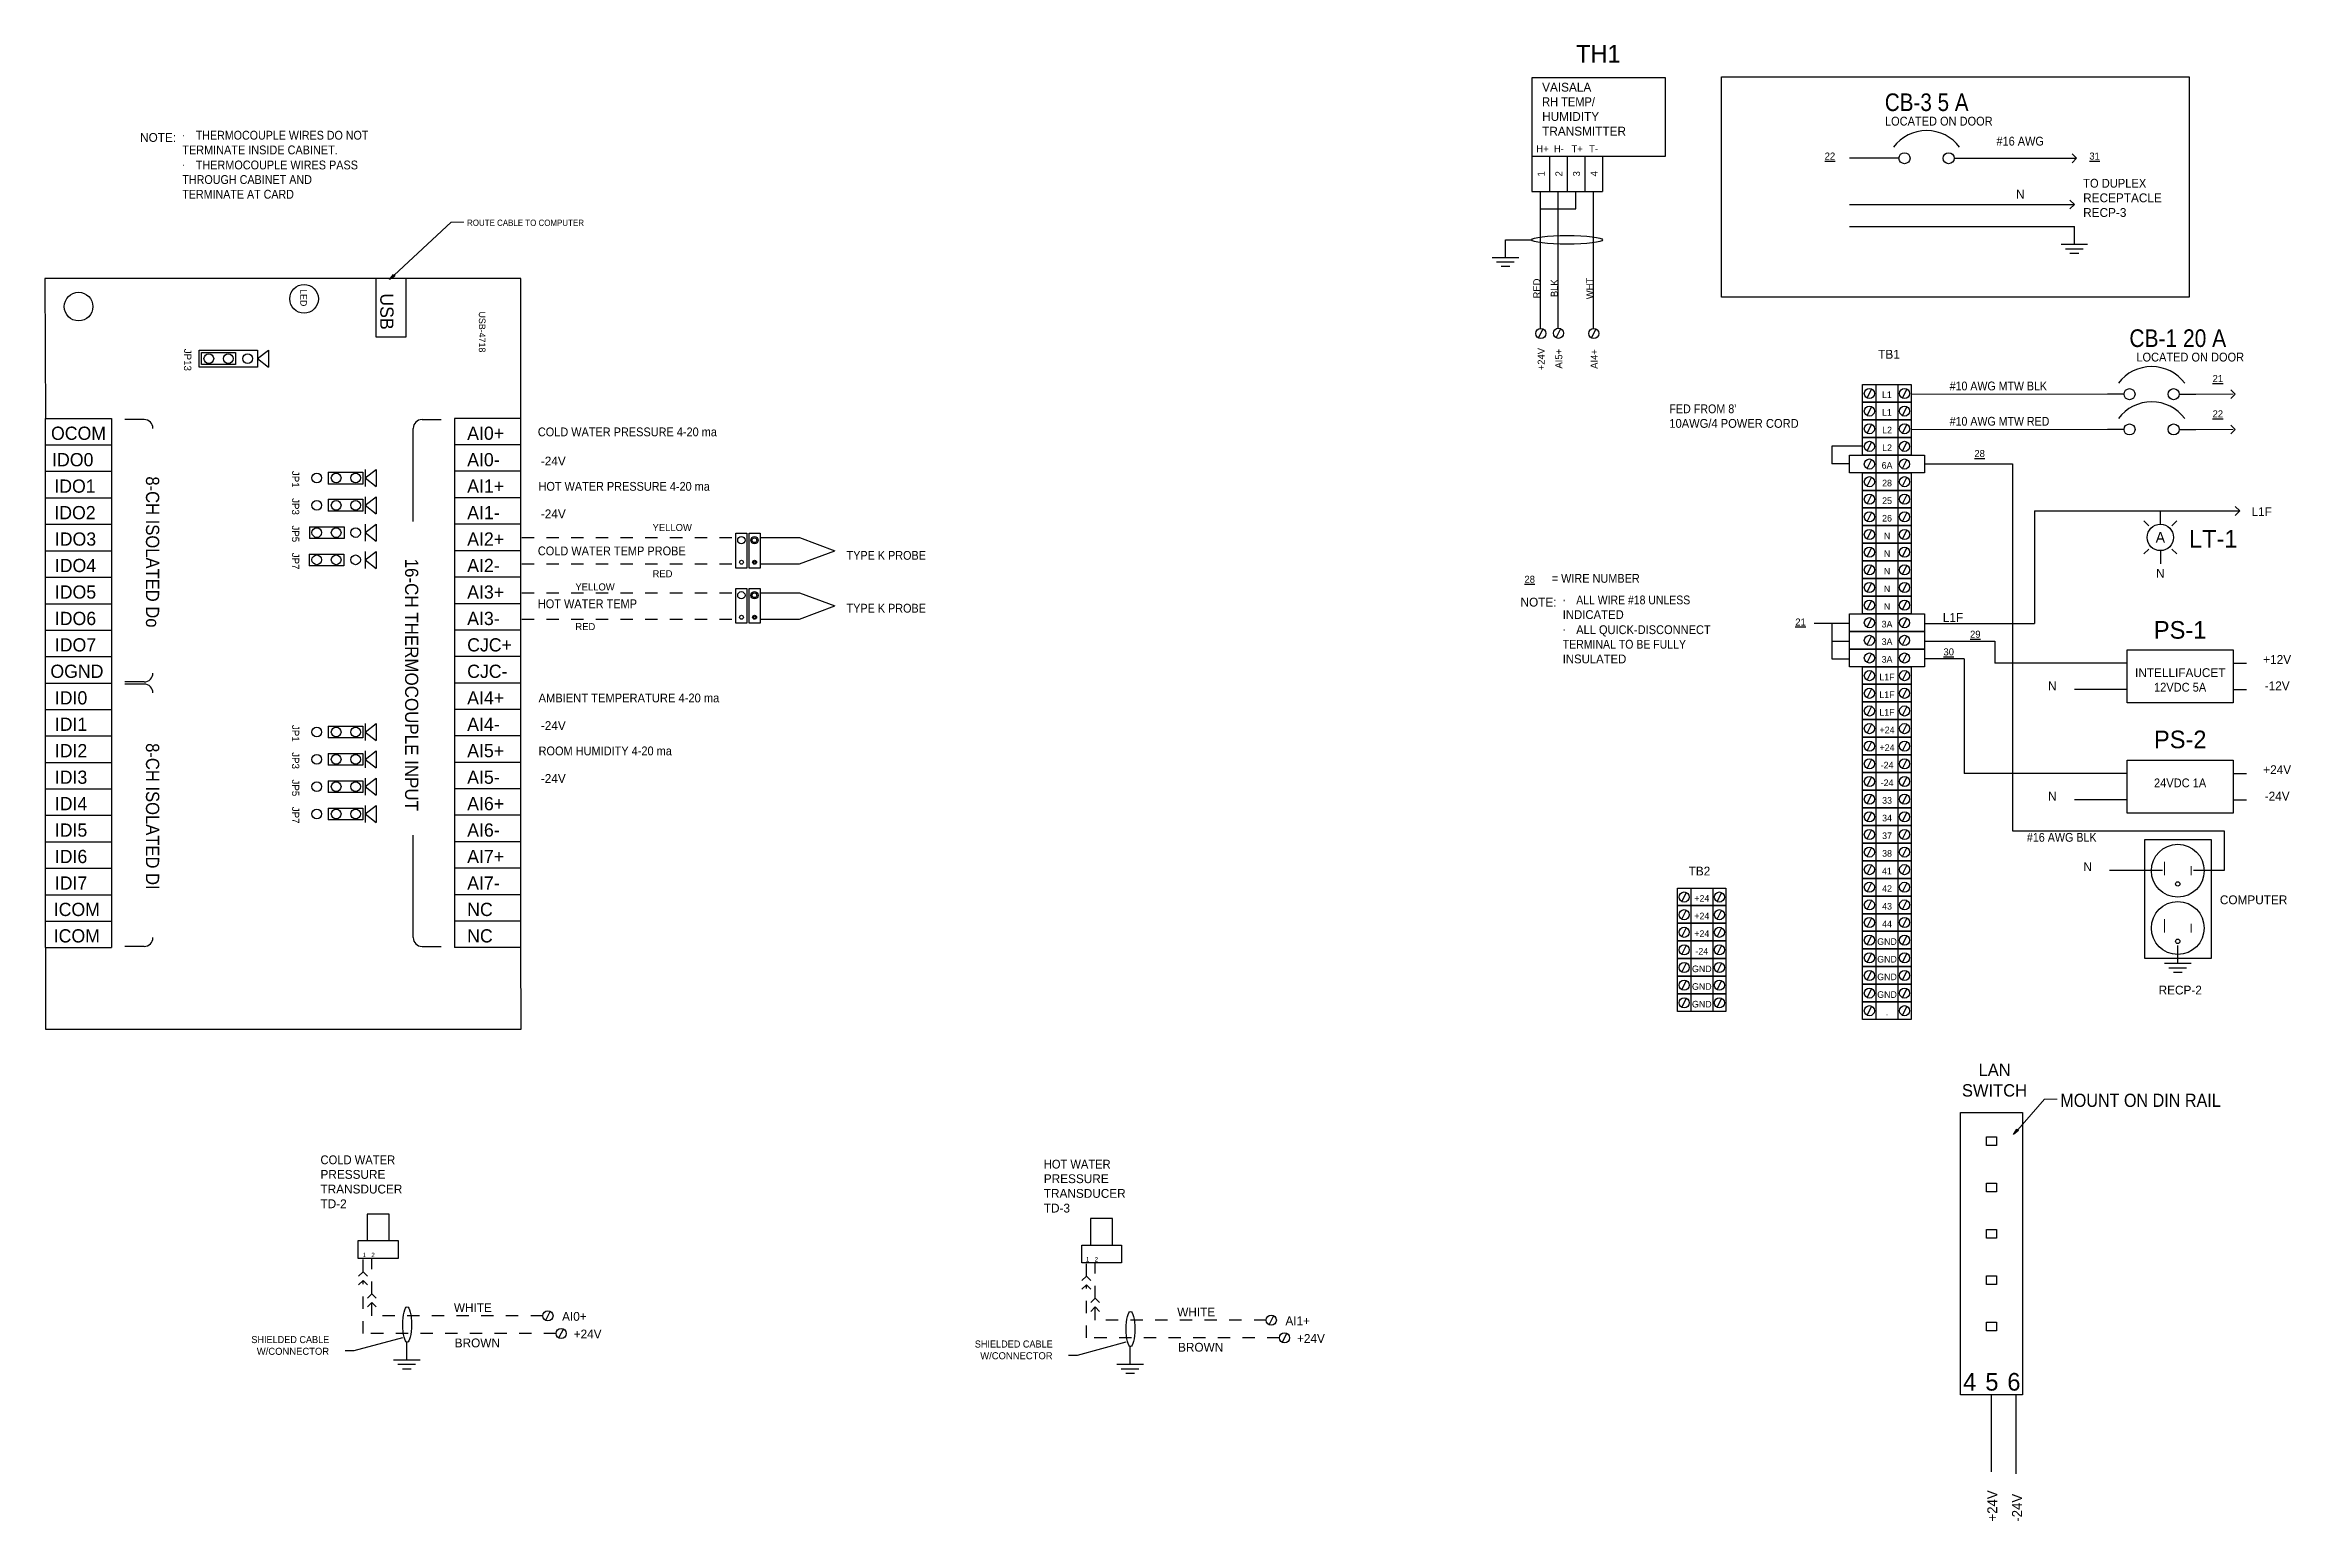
# Model space of a CAD drawing. Header units: inches. Extents: x 1 to 32.3, y 0.5 to 21.
# Drawn here: x 2.6 to 20.79, y 9.05 to 21.01 of the extents above; entities that cross this region are included whole.
import ezdxf
from ezdxf.enums import TextEntityAlignment as Align

# ---------------------------------------------------------------- set-up
doc = ezdxf.new("R2010")
doc.units = ezdxf.units.IN
doc.header["$MEASUREMENT"] = 0
doc.linetypes.add('HIDDEN', pattern=[0.075, 0.05, -0.025])
for name, color, linetype in [('COMP', 3, 'Continuous'), ('DASH', 3, 'HIDDEN'), ('DEVICE', 3, 'Continuous'), ('HIDDEN', 3, 'HIDDEN'), ('SLD-0', 7, 'Continuous'), ('TEXT', 4, 'Continuous'), ('WIRE', 1, 'Continuous'), ('WIRE_BIG', 1, 'Continuous')]:
    doc.layers.add(name, color=color, linetype=linetype)
doc.styles.add('SLDTEXTSTYLE0', font='TXT')
doc.styles.add('SLDTEXTSTYLE1', font='TXT', dxfattribs={"width": 0.928571})
doc.styles.add('SLDTEXTSTYLE10', font='TXT', dxfattribs={"width": 0.923077})
doc.styles.add('SLDTEXTSTYLE11', font='TXT', dxfattribs={"width": 0.944444})
doc.styles.add('SLDTEXTSTYLE14', font='TXT', dxfattribs={"width": 0.7})
doc.styles.add('SLDTEXTSTYLE15', font='TXT', dxfattribs={"width": 0.887368})
doc.styles.add('SLDTEXTSTYLE16', font='TXT', dxfattribs={"width": 0.96})
doc.styles.add('SLDTEXTSTYLE17', font='TXT', dxfattribs={"width": 0.937})
doc.styles.add('SLDTEXTSTYLE18', font='TXT', dxfattribs={"width": 0.891})
doc.styles.add('SLDTEXTSTYLE19', font='TXT', dxfattribs={"width": 0.9375})
doc.styles.add('SLDTEXTSTYLE2', font='TXT', dxfattribs={"width": 0.916667})
doc.styles.add('SLDTEXTSTYLE20', font='TXT', dxfattribs={"width": 0.9048})
doc.styles.add('SLDTEXTSTYLE21', font='TXT', dxfattribs={"width": 0.9232})
doc.styles.add('SLDTEXTSTYLE22', font='TXT', dxfattribs={"width": 0.92})
doc.styles.add('SLDTEXTSTYLE23', font='TXT', dxfattribs={"width": 0.911579})
doc.styles.add('SLDTEXTSTYLE24', font='TXT', dxfattribs={"width": 0.905882})
doc.styles.add('SLDTEXTSTYLE25', font='TXT', dxfattribs={"width": 0.909091})
doc.styles.add('SLDTEXTSTYLE26', font='TXT', dxfattribs={"width": 0.95})
doc.styles.add('SLDTEXTSTYLE27', font='TXT', dxfattribs={"width": 0.964286})
doc.styles.add('SLDTEXTSTYLE28', font='TXT', dxfattribs={"width": 0.925926})
doc.styles.add('SLDTEXTSTYLE29', font='TXT', dxfattribs={"width": 0.934783})
doc.styles.add('SLDTEXTSTYLE4', font='TXT', dxfattribs={"width": 0.958333})
doc.styles.add('SLDTEXTSTYLE5', font='TXT', dxfattribs={"width": 0.888889})
doc.styles.add('SLDTEXTSTYLE57', font='TXT', dxfattribs={"width": 0.911765})
doc.styles.add('SLDTEXTSTYLE6', font='TXT', dxfattribs={"width": 0.9})
doc.styles.add('SLDTEXTSTYLE8', font='TXT', dxfattribs={"width": 0.933333})
doc.styles.add('SLDTEXTSTYLE9', font='TXT', dxfattribs={"width": 0.875})

msp = doc.modelspace()

# ---------------------------------------------------------------- texts
at = {"layer": 'COMP', "char_height": 0.0571, "attachment_point": 1, "style": 'SLDTEXTSTYLE0'}
for s, insert in [('H+', (14.679, 20.195)), ('H-', (14.821, 20.195)), ('T+', (14.964, 20.195)), ('T-', (15.107, 20.195))]:
    msp.add_mtext(s, dxfattribs=dict(at, insert=insert))
at = {"layer": 'COMP', "char_height": 0.0571, "attachment_point": 2, "rotation": 90, "style": 'SLDTEXTSTYLE0'}
for s, insert in [('1', (14.69, 19.963)), ('2', (14.833, 19.964)), ('3', (14.976, 19.964)), ('4', (15.119, 19.964))]:
    msp.add_mtext(s, dxfattribs=dict(at, insert=insert))
at = {"layer": 'DEVICE', "attachment_point": 2, "rotation": 270}
for s, insert, char_height, style in [('LED', (4.724, 18.96), 0.0536, 'SLDTEXTSTYLE0'), ('USB', (5.425, 18.848), 0.1071, 'SLDTEXTSTYLE0'), ('USB-4718', (6.17, 18.683), 0.0536, 'SLDTEXTSTYLE0'), ('JP13', (3.788, 18.457), 0.0589, 'SLDTEXTSTYLE0'), ('8-CH ISOLATED Do', (3.528, 16.901), 0.10714, 'SLDTEXTSTYLE19'), ('JP1', (4.662, 17.49), 0.0589, 'SLDTEXTSTYLE0'), ('JP3', (4.662, 17.269), 0.0589, 'SLDTEXTSTYLE0'), ('JP5', (4.662, 17.048), 0.0589, 'SLDTEXTSTYLE0'), ('JP7', (4.662, 16.827), 0.0589, 'SLDTEXTSTYLE0'), ('16-CH THERMOCOUPLE INPUT', (5.626, 15.825), 0.10714, 'SLDTEXTSTYLE4'), ('JP1', (4.662, 15.432), 0.0589, 'SLDTEXTSTYLE0'), ('8-CH ISOLATED DI', (3.528, 14.759), 0.10714, 'SLDTEXTSTYLE19'), ('JP3', (4.662, 15.211), 0.0589, 'SLDTEXTSTYLE0'), ('JP5', (4.662, 14.99), 0.0589, 'SLDTEXTSTYLE0'), ('JP7', (4.662, 14.769), 0.0589, 'SLDTEXTSTYLE0')]:
    msp.add_mtext(s, dxfattribs=dict(at, insert=insert, char_height=char_height, style=style))
at = {"layer": 'DEVICE', "char_height": 0.1071, "attachment_point": 1, "style": 'SLDTEXTSTYLE0'}
for s, insert in [('OCOM', (2.652, 17.916)), ('AI0+', (6.022, 17.916)), ('IDO0', (2.661, 17.702)), ('AI0-', (6.022, 17.702)), ('IDO1', (2.679, 17.488)), ('AI1+', (6.022, 17.488)), ('IDO2', (2.679, 17.273)), ('AI1-', (6.022, 17.273)), ('IDO3', (2.683, 17.059)), ('AI2+', (6.022, 17.059)), ('IDO4', (2.683, 16.845)), ('AI2-', (6.022, 16.845)), ('IDO5', (2.683, 16.63)), ('AI3+', (6.022, 16.63)), ('IDO6', (2.683, 16.416)), ('AI3-', (6.022, 16.416)), ('IDO7', (2.683, 16.202)), ('CJC+', (6.022, 16.202)), ('OGND', (2.647, 15.988)), ('CJC-', (6.022, 15.988)), ('IDI0', (2.683, 15.773)), ('AI4+', (6.022, 15.773)), ('IDI1', (2.683, 15.559)), ('AI4-', (6.022, 15.559)), ('IDI2', (2.683, 15.345)), ('AI5+', (6.022, 15.345)), ('IDI3', (2.683, 15.13)), ('AI5-', (6.022, 15.13)), ('IDI4', (2.683, 14.916)), ('AI6+', (6.022, 14.916)), ('IDI5', (2.683, 14.702)), ('AI6-', (6.022, 14.702)), ('IDI6', (2.683, 14.488)), ('AI7+', (6.022, 14.488)), ('IDI7', (2.683, 14.273)), ('AI7-', (6.022, 14.273)), ('ICOM', (2.674, 14.059)), ('NC', (6.022, 14.059)), ('ICOM', (2.674, 13.845)), ('NC', (6.022, 13.845))]:
    msp.add_mtext(s, dxfattribs=dict(at, insert=insert))
at = {"layer": 'SLD-0', "char_height": 0.143, "attachment_point": 2, "style": 'SLDTEXTSTYLE0'}
for s, insert in [('4', (18.189, 10.251)), ('5', (18.368, 10.251)), ('6', (18.546, 10.251))]:
    msp.add_mtext(s, dxfattribs=dict(at, insert=insert))
at = {"layer": 'TEXT'}
for s, insert, char_height, attachment_point, style in [('TH1', (15.181, 21.008), 0.1429, 2, 'SLDTEXTSTYLE0'), ('CB-3 5 A', (17.84, 20.615), 0.1429, 2, 'SLDTEXTSTYLE9'), ('LOCATED ON DOOR', (17.938, 20.426), 0.07143, 2, 'SLDTEXTSTYLE8'), ('NOTE:', (3.519, 20.294), 0.0714, 2, 'SLDTEXTSTYLE0'), ('#16 AWG', (18.597, 20.264), 0.0714, 2, 'SLDTEXTSTYLE1'), ('\\L22', (17.014, 20.136), 0.0571, 1, 'SLDTEXTSTYLE0'), ('\\L31', (19.157, 20.136), 0.0571, 1, 'SLDTEXTSTYLE0'), ('N', (18.598, 19.835), 0.0714, 2, 'SLDTEXTSTYLE0'), ('ROUTE CABLE TO COMPUTER', (6.021, 19.593), 0.05143, 1, 'SLDTEXTSTYLE29'), ('CB-1 20 A', (19.873, 18.704), 0.1429, 2, 'SLDTEXTSTYLE5'), ('TB1', (17.535, 18.538), 0.0714, 2, 'SLDTEXTSTYLE0'), ('LOCATED ON DOOR', (19.974, 18.515), 0.07143, 2, 'SLDTEXTSTYLE8'), ('L1', (17.518, 18.201), 0.0536, 2, 'SLDTEXTSTYLE0'), ('#10 AWG MTW BLK', (18.026, 18.281), 0.07143, 1, 'SLDTEXTSTYLE6'), ('\\L21', (20.155, 18.334), 0.0571, 1, 'SLDTEXTSTYLE0'), ('L1', (17.518, 18.058), 0.0536, 2, 'SLDTEXTSTYLE0'), ('\\L22', (20.155, 18.048), 0.0571, 1, 'SLDTEXTSTYLE0'), ('COLD WATER PRESSURE 4-20 ma', (6.594, 17.909), 0.07143, 1, 'SLDTEXTSTYLE28'), ('L2', (17.519, 17.915), 0.0536, 2, 'SLDTEXTSTYLE0'), ('#10 AWG MTW RED', (18.026, 17.995), 0.07143, 1, 'SLDTEXTSTYLE6'), ('-24V', (6.719, 17.673), 0.0714, 2, 'SLDTEXTSTYLE0'), ('L2', (17.519, 17.772), 0.0536, 2, 'SLDTEXTSTYLE0'), ('\\L28', (18.226, 17.727), 0.0571, 1, 'SLDTEXTSTYLE0'), ('HOT WATER PRESSURE 4-20 ma', (6.6, 17.468), 0.07143, 1, 'SLDTEXTSTYLE10'), ('6A', (17.519, 17.629), 0.0536, 2, 'SLDTEXTSTYLE0'), ('28', (17.519, 17.486), 0.0536, 2, 'SLDTEXTSTYLE0'), ('25', (17.519, 17.343), 0.0536, 2, 'SLDTEXTSTYLE0'), ('-24V', (6.719, 17.245), 0.0714, 2, 'SLDTEXTSTYLE0'), ('YELLOW', (7.523, 17.128), 0.0571, 1, 'SLDTEXTSTYLE0'), ('26', (17.519, 17.201), 0.0536, 2, 'SLDTEXTSTYLE0'), ('L1F', (20.553, 17.263), 0.0714, 2, 'SLDTEXTSTYLE0'), ('COLD WATER TEMP PROBE', (6.594, 16.945), 0.07143, 1, 'SLDTEXTSTYLE1'), ('N', (17.519, 17.058), 0.0536, 2, 'SLDTEXTSTYLE0'), ('N', (17.519, 16.915), 0.0536, 2, 'SLDTEXTSTYLE0'), ('A', (19.732, 17.062), 0.0857, 2, 'SLDTEXTSTYLE0'), ('LT-1', (20.16, 17.079), 0.1429, 2, 'SLDTEXTSTYLE0'), ('RED', (7.523, 16.753), 0.0571, 1, 'SLDTEXTSTYLE0'), ('TYPE K PROBE', (9.094, 16.909), 0.07143, 1, 'SLDTEXTSTYLE2'), ('N', (17.519, 16.772), 0.0536, 2, 'SLDTEXTSTYLE0'), ('N', (19.732, 16.763), 0.0714, 2, 'SLDTEXTSTYLE0'), ('YELLOW', (6.898, 16.646), 0.0571, 1, 'SLDTEXTSTYLE0'), ('\\L28', (14.583, 16.708), 0.0571, 1, 'SLDTEXTSTYLE0'), ('= WIRE NUMBER', (15.16, 16.723), 0.07143, 2, 'SLDTEXTSTYLE10'), ('N', (17.519, 16.629), 0.0536, 2, 'SLDTEXTSTYLE0'), ('HOT WATER TEMP', (6.594, 16.517), 0.07143, 1, 'SLDTEXTSTYLE1'), ('TYPE K PROBE', (9.094, 16.481), 0.07143, 1, 'SLDTEXTSTYLE2'), ('NOTE:', (14.697, 16.53), 0.0714, 2, 'SLDTEXTSTYLE0'), ('N', (17.519, 16.486), 0.0536, 2, 'SLDTEXTSTYLE0'), ('L1F', (18.053, 16.406), 0.0714, 2, 'SLDTEXTSTYLE0'), ('RED', (6.898, 16.325), 0.0571, 1, 'SLDTEXTSTYLE0'), ('\\L21', (16.776, 16.362), 0.0571, 1, 'SLDTEXTSTYLE0'), ('3A', (17.519, 16.343), 0.0536, 2, 'SLDTEXTSTYLE0'), ('3A', (17.519, 16.201), 0.0536, 2, 'SLDTEXTSTYLE0'), ('\\L29', (18.191, 16.263), 0.0571, 1, 'SLDTEXTSTYLE0'), ('PS-1', (19.892, 16.341), 0.1429, 2, 'SLDTEXTSTYLE0'), ('3A', (17.519, 16.058), 0.0536, 2, 'SLDTEXTSTYLE0'), ('\\L30', (17.976, 16.12), 0.0571, 1, 'SLDTEXTSTYLE0'), ('+12V', (20.678, 16.066), 0.0714, 2, 'SLDTEXTSTYLE0'), ('L1F', (17.518, 15.915), 0.0536, 2, 'SLDTEXTSTYLE0'), ('N', (18.857, 15.852), 0.0714, 2, 'SLDTEXTSTYLE0'), ('-12V', (20.678, 15.852), 0.0714, 2, 'SLDTEXTSTYLE0'), ('AMBIENT TEMPERATURE 4-20 ma', (6.6, 15.754), 0.07143, 1, 'SLDTEXTSTYLE11'), ('L1F', (17.518, 15.772), 0.0536, 2, 'SLDTEXTSTYLE0'), ('-24V', (6.719, 15.53), 0.0714, 2, 'SLDTEXTSTYLE0'), ('+24', (17.519, 15.486), 0.0536, 2, 'SLDTEXTSTYLE0'), ('L1F', (17.518, 15.629), 0.0536, 2, 'SLDTEXTSTYLE0'), ('ROOM HUMIDITY 4-20 ma', (6.6, 15.325), 0.07143, 1, 'SLDTEXTSTYLE1'), ('+24', (17.519, 15.343), 0.0536, 2, 'SLDTEXTSTYLE0'), ('PS-2', (19.893, 15.454), 0.1429, 2, 'SLDTEXTSTYLE0'), ('-24V', (6.719, 15.102), 0.0714, 2, 'SLDTEXTSTYLE0'), ('-24', (17.519, 15.201), 0.0536, 2, 'SLDTEXTSTYLE0'), ('+24V', (20.678, 15.173), 0.0714, 2, 'SLDTEXTSTYLE0'), ('-24', (17.519, 15.058), 0.0536, 2, 'SLDTEXTSTYLE0'), ('33', (17.519, 14.915), 0.0536, 2, 'SLDTEXTSTYLE0'), ('N', (18.857, 14.959), 0.0714, 2, 'SLDTEXTSTYLE0'), ('24VDC 1A', (19.892, 15.066), 0.0714, 2, 'SLDTEXTSTYLE19'), ('-24V', (20.678, 14.959), 0.0714, 2, 'SLDTEXTSTYLE0'), ('34', (17.519, 14.772), 0.0536, 2, 'SLDTEXTSTYLE0'), ('37', (17.519, 14.629), 0.0536, 2, 'SLDTEXTSTYLE0'), ('#16 AWG BLK', (18.651, 14.625), 0.07143, 1, 'SLDTEXTSTYLE25'), ('38', (17.519, 14.486), 0.0536, 2, 'SLDTEXTSTYLE0'), ('N', (19.143, 14.388), 0.0714, 2, 'SLDTEXTSTYLE0'), ('TB2', (16, 14.352), 0.0714, 2, 'SLDTEXTSTYLE0'), ('41', (17.518, 14.343), 0.0536, 2, 'SLDTEXTSTYLE0'), ('42', (17.519, 14.201), 0.0536, 2, 'SLDTEXTSTYLE0'), ('+24', (16.019, 14.122), 0.0536, 2, 'SLDTEXTSTYLE0'), ('43', (17.519, 14.058), 0.0536, 2, 'SLDTEXTSTYLE0'), ('COMPUTER', (20.214, 14.119), 0.0714, 1, 'SLDTEXTSTYLE0'), ('+24', (16.019, 13.979), 0.0536, 2, 'SLDTEXTSTYLE0'), ('+24', (16.019, 13.836), 0.0536, 2, 'SLDTEXTSTYLE0'), ('44', (17.519, 13.915), 0.0536, 2, 'SLDTEXTSTYLE0'), ('-24', (16.019, 13.693), 0.0536, 2, 'SLDTEXTSTYLE0'), ('GND', (17.519, 13.772), 0.0536, 2, 'SLDTEXTSTYLE0'), ('GND', (16.019, 13.551), 0.0536, 2, 'SLDTEXTSTYLE0'), ('GND', (17.519, 13.629), 0.0536, 2, 'SLDTEXTSTYLE0'), ('GND', (17.519, 13.486), 0.0536, 2, 'SLDTEXTSTYLE0'), ('GND', (16.019, 13.408), 0.0536, 2, 'SLDTEXTSTYLE0'), ('GND', (17.519, 13.343), 0.0536, 2, 'SLDTEXTSTYLE0'), ('RECP-2', (19.893, 13.388), 0.0714, 2, 'SLDTEXTSTYLE0'), ('GND', (16.019, 13.265), 0.0536, 2, 'SLDTEXTSTYLE0'), ('.', (17.519, 13.201), 0.0536, 2, 'SLDTEXTSTYLE0'), ('MOUNT ON DIN RAIL', (18.922, 12.513), 0.10714, 1, 'SLDTEXTSTYLE57'), ('1', (5.175, 11.225), 0.0357, 1, 'SLDTEXTSTYLE0'), ('2', (5.246, 11.225), 0.0357, 1, 'SLDTEXTSTYLE0'), ('1', (11.032, 11.189), 0.0357, 1, 'SLDTEXTSTYLE0'), ('2', (11.103, 11.189), 0.0357, 1, 'SLDTEXTSTYLE0'), ('WHITE', (6.068, 10.816), 0.0714, 2, 'SLDTEXTSTYLE0'), ('AI0+', (6.89, 10.745), 0.0714, 2, 'SLDTEXTSTYLE0'), ('WHITE', (11.925, 10.78), 0.0714, 2, 'SLDTEXTSTYLE0'), ('+24V', (6.997, 10.602), 0.0714, 2, 'SLDTEXTSTYLE0'), ('AI1+', (12.747, 10.709), 0.0714, 2, 'SLDTEXTSTYLE0'), ('+24V', (12.854, 10.566), 0.0714, 2, 'SLDTEXTSTYLE0'), ('BROWN', (6.104, 10.53), 0.0714, 2, 'SLDTEXTSTYLE0'), ('BROWN', (11.961, 10.495), 0.0714, 2, 'SLDTEXTSTYLE0')]:
    msp.add_mtext(s, dxfattribs=dict(at, insert=insert, char_height=char_height, attachment_point=attachment_point, style=style))
at = {"layer": 'TEXT', "attachment_point": 2, "rotation": 90, "style": 'SLDTEXTSTYLE0'}
for s, insert, char_height in [('RED', (14.654, 19.035), 0.0571), ('BLK', (14.796, 19.037), 0.0571), ('WHT', (15.083, 19.035), 0.0571), ('+24V', (14.69, 18.463), 0.0571), ('AI5+', (14.832, 18.466), 0.0571), ('AI4+', (15.119, 18.464), 0.0571), ('+24V', (18.331, 9.174), 0.08), ('-24V', (18.531, 9.159), 0.08)]:
    msp.add_mtext(s, dxfattribs=dict(at, insert=insert, char_height=char_height))

# ---------------------------------------------------------------- blocks, each defined once
blk = doc.blocks.new('GND')
at = {"layer": 'WIRE_BIG'}
for p, q in [((0, -0.5), (0, 0)), ((-0.375, -0.5), (0.375, -0.5)), ((-0.25, -0.625), (0.25, -0.625)), ((-0.125, -0.75), (0.125, -0.75))]:
    blk.add_line(p, q, dxfattribs=at)
blk = doc.blocks.new('ADVANTECH JUMPER')
at = {"layer": 'DEVICE'}
for p, q in [((17.133, 61.415), (18.117, 61.415)), ((17.133, 61.415), (17.133, 61.079)), ((18.117, 61.415), (18.117, 61.079)), ((18.117, 61.079), (17.133, 61.079))]:
    blk.add_line(p, q, dxfattribs=at)
blk = doc.blocks.new('SW_NOTE_4')
at = {"layer": 'TEXT', "color": 0, "attachment_point": 1}
for s, insert, char_height, style in [('·     ', (0, 0.092), 0.0714, 'SLDTEXTSTYLE14'), ('THERMOCOUPLE WIRES DO NOT', (0.109, 0.089), 0.07143, 'SLDTEXTSTYLE20'), ('TERMINATE INSIDE CABINET.', (0, -0.03), 0.07143, 'SLDTEXTSTYLE21'), ('THERMOCOUPLE WIRES PASS', (0.109, -0.152), 0.07143, 'SLDTEXTSTYLE22'), ('THROUGH CABINET AND', (0, -0.27), 0.07143, 'SLDTEXTSTYLE23'), ('·     ', (0, -0.148), 0.0714, 'SLDTEXTSTYLE14'), ('TERMINATE AT CARD', (0, -0.389), 0.07143, 'SLDTEXTSTYLE24')]:
    blk.add_mtext(s, dxfattribs=dict(at, insert=insert, char_height=char_height, style=style))
blk = doc.blocks.new('SW_NOTE_6')
at = {"layer": 'SLD-0', "color": 0, "char_height": 0.0714, "attachment_point": 1}
for s, insert, style in [('COLD WATER', (0, 0.092), 'SLDTEXTSTYLE26'), ('TRANSDUCER', (0, -0.145), 'SLDTEXTSTYLE0'), ('PRESSURE', (0, -0.026), 'SLDTEXTSTYLE0'), ('TD-2', (0, -0.264), 'SLDTEXTSTYLE0')]:
    blk.add_mtext(s, dxfattribs=dict(at, insert=insert, style=style))
blk = doc.blocks.new('SW_NOTE_7')
at = {"layer": 'TEXT', "color": 0, "char_height": 0.05714, "attachment_point": 3}
for s, insert, style in [('SHIELDED CABLE', (0.813, 0.074), 'SLDTEXTSTYLE27'), ('W/CONNECTOR', (0.812, -0.021), 'SLDTEXTSTYLE0')]:
    blk.add_mtext(s, dxfattribs=dict(at, insert=insert, style=style))
blk = doc.blocks.new('SW_NOTE_9')
at = {"layer": 'SLD-0', "color": 0, "char_height": 0.0714, "attachment_point": 1}
for s, insert, style in [('HOT WATER', (0, 0.092), 'SLDTEXTSTYLE11'), ('TRANSDUCER', (0, -0.145), 'SLDTEXTSTYLE0'), ('PRESSURE', (0, -0.026), 'SLDTEXTSTYLE0'), ('TD-3', (0, -0.264), 'SLDTEXTSTYLE0')]:
    blk.add_mtext(s, dxfattribs=dict(at, insert=insert, style=style))
blk = doc.blocks.new('SW_NOTE_10')
at = {"layer": 'TEXT', "color": 0, "char_height": 0.05714, "attachment_point": 3}
for s, insert, style in [('SHIELDED CABLE', (0.813, 0.074), 'SLDTEXTSTYLE27'), ('W/CONNECTOR', (0.812, -0.021), 'SLDTEXTSTYLE0')]:
    blk.add_mtext(s, dxfattribs=dict(at, insert=insert, style=style))
blk = doc.blocks.new('TIE')
at = {"layer": 'WIRE_BIG', "lineweight": 30}
blk.add_circle((0, 0), 0.0312, dxfattribs=at)
blk = doc.blocks.new('CIRBKR')
at = {"layer": 'COMP'}
for p, q in [((-0.812, 0), (-1, 0)), ((-0.188, 0), (0, 0))]:
    blk.add_line(p, q, dxfattribs=at)
for centre in [(-0.75, 0), (-0.25, 0)]:
    blk.add_circle(centre, 0.0625, dxfattribs=at)
blk.add_arc((-0.5, -0.156), 0.469, 36.8699, 143.1301, dxfattribs=at)
at = {"layer": 'COMP', "color": 3, "style": 'SLDTEXTSTYLE0'}
for tag, flags, p in [('DEVNAME_RO', 3, (-0.795, 0.714)), ('STOCKNUM', 1, (-0.708, -0.661))]:
    blk.add_attdef(tag, text='', height=0.1, dxfattribs=dict(at, flags=flags)).set_placement(p, align=Align.BOTTOM_LEFT)
at = {"layer": 'COMP', "color": 3}
for tag in ['DESCRIPTL1', 'DESCRIPTL2', 'LABEL']:
    blk.add_attdef(tag, (0, 0), '', height=1, dxfattribs=at)
blk = doc.blocks.new('INDLT')
at = {"layer": 'COMP'}
for p, q in [((-0.75, 0), (-1, 0)), ((-0.719, 0.219), (-0.812, 0.312)), ((-0.188, 0.312), (-0.281, 0.219)), ((-0.25, 0), (0, 0)), ((-0.719, -0.219), (-0.812, -0.312)), ((-0.188, -0.312), (-0.281, -0.219))]:
    blk.add_line(p, q, dxfattribs=at)
blk.add_circle((-0.5, 0), 0.25, dxfattribs=at)
at = {"layer": 'COMP', "color": 3}
for tag in ['DESCRIPTL1', 'DESCRIPTL2', 'LABEL']:
    blk.add_attdef(tag, (0, 0), '', height=1, dxfattribs=at)
at = {"layer": 'COMP', "color": 3, "style": 'SLDTEXTSTYLE0'}
for tag, flags, p in [('DEVNAME_RO', 3, (-0.691, 0.589)), ('STOCKNUM', 1, (-0.708, -0.661))]:
    blk.add_attdef(tag, text='', height=0.1, dxfattribs=dict(at, flags=flags)).set_placement(p, align=Align.BOTTOM_LEFT)
blk = doc.blocks.new('_U35')
at = {"layer": 'COMP'}
for p, q in [((-0.5, 0.4375), (0.5, 0.4375)), ((-0.5, -0.4375), (-0.5, 0.4375)), ((0.5, 0.4375), (0.5, -0.4375)), ((0.5, -0.4375), (-0.5, -0.4375))]:
    blk.add_line(p, q, dxfattribs=at)
blk = doc.blocks.new('_U36')
at = {"color": 7, "linetype": 'Continuous', "xscale": 0.2857142857142857, "yscale": 0.2857142857142857, "zscale": 0.2857142857142857}
for p in [(0, 5.25), (0, 3.9375), (0, 2.625), (0, 1.3125), (0, 0)]:
    blk.add_blockref('_U35', p, dxfattribs=at)
blk = doc.blocks.new('SW_NOTE_0')
at = {"layer": 'TEXT', "color": 0, "char_height": 0.0714, "attachment_point": 1}
for s, insert, style in [('TO DUPLEX', (0, 0.092), 'SLDTEXTSTYLE11'), ('RECEPTACLE', (0, -0.026), 'SLDTEXTSTYLE0'), ('RECP-3', (0, -0.145), 'SLDTEXTSTYLE0')]:
    blk.add_mtext(s, dxfattribs=dict(at, insert=insert, style=style))
blk = doc.blocks.new('SW_NOTE_2')
at = {"layer": 'TEXT', "color": 0, "attachment_point": 1}
for s, insert, char_height, style in [('·     ', (0, 0.092), 0.0714, 'SLDTEXTSTYLE14'), ('ALL WIRE #18 UNLESS', (0.109, 0.089), 0.07143, 'SLDTEXTSTYLE15'), ('INDICATED', (0, -0.03), 0.0714, 'SLDTEXTSTYLE16'), ('ALL QUICK-DISCONNECT', (0.109, -0.152), 0.07143, 'SLDTEXTSTYLE17'), ('TERMINAL TO BE FULLY', (0, -0.27), 0.07143, 'SLDTEXTSTYLE18'), ('·     ', (0, -0.148), 0.0714, 'SLDTEXTSTYLE14'), ('INSULATED', (0, -0.389), 0.0714, 'SLDTEXTSTYLE16')]:
    blk.add_mtext(s, dxfattribs=dict(at, insert=insert, char_height=char_height, style=style))
blk = doc.blocks.new('SW_NOTE_3')
at = {"layer": 'TEXT', "color": 0, "attachment_point": 2}
for s, insert, char_height, style in [('INTELLIFAUCET', (0.458, 0.092), 0.07143, 'SLDTEXTSTYLE0'), ('12VDC 5A', (0.457, -0.026), 0.0714, 'SLDTEXTSTYLE19')]:
    blk.add_mtext(s, dxfattribs=dict(at, insert=insert, char_height=char_height, style=style))
blk = doc.blocks.new('SW_NOTE_5')
at = {"layer": 'TEXT', "color": 0, "char_height": 0.07143, "attachment_point": 1}
for s, insert, style in [("FED FROM 8'", (0, 0.092), 'SLDTEXTSTYLE25'), ('10AWG/4 POWER CORD', (0, -0.026), 'SLDTEXTSTYLE11')]:
    blk.add_mtext(s, dxfattribs=dict(at, insert=insert, style=style))
blk = doc.blocks.new('SW_NOTE_8')
at = {"layer": 'TEXT', "color": 0, "attachment_point": 1}
for s, insert, char_height, style in [('VAISALA', (0, 0.092), 0.0714, 'SLDTEXTSTYLE0'), ('RH TEMP/', (0, -0.026), 0.0714, 'SLDTEXTSTYLE19'), ('HUMIDITY', (0, -0.145), 0.0714, 'SLDTEXTSTYLE0'), ('TRANSMITTER', (0, -0.264), 0.07143, 'SLDTEXTSTYLE0')]:
    blk.add_mtext(s, dxfattribs=dict(at, insert=insert, char_height=char_height, style=style))
blk = doc.blocks.new('SW_NOTE_11')
at = {"layer": 'SLD-0', "color": 0, "char_height": 0.1, "attachment_point": 2, "style": 'SLDTEXTSTYLE0'}
for s, insert in [('LAN', (0.156, 0.129)), ('SWITCH', (0.155, -0.037))]:
    blk.add_mtext(s, dxfattribs=dict(at, insert=insert))

# ---------------------------------------------------------------- hatches: boundary and pattern name
at = {"layer": 'TEXT'}
for points in [[(5.425, 19.148), (5.436, 19.136), (5.393, 19.107)], [(18.571, 12.226), (18.584, 12.215), (18.543, 12.182)]]:
    msp.add_hatch(color=256, dxfattribs=at).paths.add_polyline_path(points, flags=0)

# ---------------------------------------------------------------- linework, layer by layer
at = {"layer": 'COMP'}
for p, q in [((14.643, 20.107), (14.643, 19.821)), ((14.786, 20.107), (14.786, 19.821)), ((14.929, 20.107), (14.929, 19.821)), ((15.071, 20.107), (15.071, 19.821)), ((15.071, 20.107), (15.071, 19.821)), ((15.214, 20.107), (15.214, 19.821)), ((14.643, 19.821), (14.786, 19.821)), ((14.786, 19.821), (14.929, 19.821)), ((14.929, 19.821), (15.071, 19.821)), ((15.071, 19.821), (15.214, 19.821)), ((19.464, 16.107), (20.321, 16.107)), ((19.464, 15.679), (19.464, 16.107)), ((20.321, 16.107), (20.321, 15.679)), ((20.321, 16), (20.429, 16)), ((20.321, 15.679), (19.464, 15.679)), ((20.321, 15.786), (20.429, 15.786)), ((18.115, 12.361), (18.615, 12.361)), ((18.115, 10.075), (18.115, 12.361)), ((18.615, 12.361), (18.615, 10.075)), ((18.615, 10.075), (18.115, 10.075))]:
    msp.add_line(p, q, dxfattribs=at)
at = {"layer": 'COMP', "linetype": 'Continuous'}
for p, q in [((14.733, 18.707), (14.697, 18.636)), ((14.875, 18.708), (14.839, 18.637)), ((15.162, 18.707), (15.126, 18.636)), ((17.321, 18.257), (17.714, 18.257)), ((17.321, 18.114), (17.321, 18.257)), ((17.393, 18.221), (17.357, 18.15)), ((17.429, 18.257), (17.429, 18.114)), ((17.607, 18.257), (17.607, 18.114)), ((17.679, 18.221), (17.643, 18.15)), ((17.714, 18.257), (17.714, 18.114)), ((17.321, 18.114), (17.714, 18.114)), ((17.321, 17.971), (17.321, 18.114)), ((17.714, 18.114), (17.321, 18.114)), ((17.393, 18.079), (17.357, 18.007)), ((17.429, 18.114), (17.429, 17.971)), ((17.607, 18.114), (17.607, 17.971)), ((17.679, 18.079), (17.643, 18.007)), ((17.714, 18.114), (17.714, 17.971)), ((17.714, 17.971), (17.321, 17.971)), ((17.321, 17.971), (17.714, 17.971)), ((17.321, 17.829), (17.321, 17.971)), ((17.321, 17.829), (17.714, 17.829)), ((17.321, 17.686), (17.321, 17.829)), ((17.714, 17.829), (17.321, 17.829)), ((17.393, 17.936), (17.357, 17.864)), ((17.429, 17.971), (17.429, 17.829)), ((17.429, 17.829), (17.429, 17.686)), ((17.607, 17.971), (17.607, 17.829)), ((17.607, 17.829), (17.607, 17.686)), ((17.679, 17.936), (17.643, 17.864)), ((17.714, 17.971), (17.714, 17.829)), ((17.714, 17.829), (17.714, 17.686)), ((17.214, 17.686), (17.821, 17.686)), ((17.214, 17.543), (17.214, 17.686)), ((17.714, 17.686), (17.321, 17.686)), ((17.393, 17.793), (17.357, 17.721)), ((17.393, 17.65), (17.357, 17.579)), ((17.429, 17.686), (17.429, 17.543)), ((17.607, 17.686), (17.607, 17.543)), ((17.679, 17.793), (17.643, 17.721)), ((17.679, 17.65), (17.643, 17.579)), ((17.821, 17.686), (17.821, 17.543)), ((17.821, 17.543), (17.214, 17.543)), ((17.321, 17.543), (17.714, 17.543)), ((17.321, 17.4), (17.321, 17.543)), ((17.393, 17.507), (17.357, 17.436)), ((17.429, 17.543), (17.429, 17.4)), ((17.607, 17.543), (17.607, 17.4)), ((17.679, 17.507), (17.643, 17.436)), ((17.714, 17.543), (17.714, 17.4)), ((17.321, 17.4), (17.714, 17.4)), ((17.321, 17.257), (17.321, 17.4)), ((17.714, 17.4), (17.321, 17.4)), ((17.393, 17.364), (17.357, 17.293)), ((17.429, 17.4), (17.429, 17.257)), ((17.607, 17.4), (17.607, 17.257)), ((17.679, 17.364), (17.643, 17.293)), ((17.714, 17.4), (17.714, 17.257)), ((17.321, 17.257), (17.714, 17.257)), ((17.321, 17.114), (17.321, 17.257)), ((17.714, 17.257), (17.321, 17.257)), ((17.321, 17.114), (17.714, 17.114)), ((17.321, 16.971), (17.321, 17.114)), ((17.714, 17.114), (17.321, 17.114)), ((17.393, 17.221), (17.357, 17.15)), ((17.429, 17.257), (17.429, 17.114)), ((17.429, 17.114), (17.429, 16.971)), ((17.607, 17.257), (17.607, 17.114)), ((17.607, 17.114), (17.607, 16.971)), ((17.679, 17.221), (17.643, 17.15)), ((17.714, 17.257), (17.714, 17.114)), ((17.714, 17.114), (17.714, 16.971)), ((17.321, 16.971), (17.714, 16.971)), ((17.321, 16.829), (17.321, 16.971)), ((17.714, 16.971), (17.321, 16.971)), ((17.393, 17.079), (17.357, 17.007)), ((17.393, 16.936), (17.357, 16.864)), ((17.429, 16.971), (17.429, 16.829)), ((17.607, 16.971), (17.607, 16.829)), ((17.679, 17.079), (17.643, 17.007)), ((17.679, 16.936), (17.643, 16.864)), ((17.714, 16.971), (17.714, 16.829)), ((17.321, 16.829), (17.714, 16.829)), ((17.321, 16.686), (17.321, 16.829)), ((17.714, 16.829), (17.321, 16.829)), ((17.393, 16.793), (17.357, 16.721)), ((17.429, 16.829), (17.429, 16.686)), ((17.607, 16.829), (17.607, 16.686)), ((17.679, 16.793), (17.643, 16.721)), ((17.714, 16.829), (17.714, 16.686)), ((17.321, 16.686), (17.714, 16.686)), ((17.321, 16.543), (17.321, 16.686)), ((17.714, 16.686), (17.321, 16.686)), ((17.393, 16.65), (17.357, 16.579)), ((17.429, 16.686), (17.429, 16.543)), ((17.607, 16.686), (17.607, 16.543)), ((17.679, 16.65), (17.643, 16.579)), ((17.714, 16.686), (17.714, 16.543)), ((17.214, 16.4), (17.821, 16.4)), ((17.214, 16.257), (17.214, 16.4)), ((17.321, 16.543), (17.714, 16.543)), ((17.321, 16.4), (17.321, 16.543)), ((17.714, 16.543), (17.321, 16.543)), ((17.714, 16.4), (17.321, 16.4)), ((17.393, 16.507), (17.357, 16.436)), ((17.429, 16.543), (17.429, 16.4)), ((17.429, 16.4), (17.429, 16.257)), ((17.607, 16.543), (17.607, 16.4)), ((17.607, 16.4), (17.607, 16.257)), ((17.679, 16.507), (17.643, 16.436)), ((17.714, 16.543), (17.714, 16.4)), ((17.821, 16.4), (17.821, 16.257)), ((17.214, 16.257), (17.821, 16.257)), ((17.214, 16.114), (17.214, 16.257)), ((17.821, 16.257), (17.214, 16.257)), ((17.393, 16.364), (17.357, 16.293)), ((17.393, 16.221), (17.357, 16.15)), ((17.429, 16.257), (17.429, 16.114)), ((17.607, 16.257), (17.607, 16.114)), ((17.679, 16.364), (17.643, 16.293)), ((17.679, 16.221), (17.643, 16.15)), ((17.821, 16.257), (17.821, 16.114)), ((17.821, 16.114), (17.214, 16.114)), ((17.321, 15.686), (17.714, 15.686)), ((17.321, 15.543), (17.321, 15.686)), ((17.393, 15.65), (17.357, 15.579)), ((17.429, 15.686), (17.429, 15.543)), ((17.607, 15.686), (17.607, 15.543)), ((17.679, 15.65), (17.643, 15.579)), ((17.714, 15.686), (17.714, 15.543)), ((17.714, 15.543), (17.321, 15.543)), ((17.321, 15.543), (17.714, 15.543)), ((17.321, 15.4), (17.321, 15.543)), ((17.393, 15.507), (17.357, 15.436)), ((17.429, 15.543), (17.429, 15.4)), ((17.607, 15.543), (17.607, 15.4)), ((17.679, 15.507), (17.643, 15.436)), ((17.714, 15.543), (17.714, 15.4)), ((17.714, 15.4), (17.321, 15.4)), ((17.321, 15.257), (17.714, 15.257)), ((17.321, 15.114), (17.321, 15.257)), ((17.714, 15.114), (17.321, 15.114)), ((17.393, 15.221), (17.357, 15.15)), ((17.429, 15.257), (17.429, 15.114)), ((17.607, 15.257), (17.607, 15.114)), ((17.679, 15.221), (17.643, 15.15)), ((17.714, 15.257), (17.714, 15.114)), ((17.321, 14.971), (17.714, 14.971)), ((17.321, 14.829), (17.321, 14.971)), ((17.393, 14.936), (17.357, 14.864)), ((17.429, 14.971), (17.429, 14.829)), ((17.607, 14.971), (17.607, 14.829)), ((17.679, 14.936), (17.643, 14.864)), ((17.714, 14.971), (17.714, 14.829)), ((17.714, 14.829), (17.321, 14.829)), ((17.321, 14.829), (17.714, 14.829)), ((17.321, 14.686), (17.321, 14.829)), ((17.393, 14.793), (17.357, 14.721)), ((17.429, 14.829), (17.429, 14.686)), ((17.607, 14.829), (17.607, 14.686)), ((17.679, 14.793), (17.643, 14.721)), ((17.714, 14.829), (17.714, 14.686)), ((17.714, 14.686), (17.321, 14.686)), ((17.321, 14.686), (17.714, 14.686)), ((17.321, 14.543), (17.321, 14.686)), ((17.393, 14.65), (17.357, 14.579)), ((17.429, 14.686), (17.429, 14.543)), ((17.607, 14.686), (17.607, 14.543)), ((17.679, 14.65), (17.643, 14.579)), ((17.714, 14.686), (17.714, 14.543)), ((17.714, 14.543), (17.321, 14.543)), ((17.321, 14.543), (17.714, 14.543)), ((17.321, 14.4), (17.321, 14.543)), ((17.714, 14.4), (17.321, 14.4)), ((17.321, 14.4), (17.714, 14.4)), ((17.321, 14.257), (17.321, 14.4)), ((17.393, 14.507), (17.357, 14.436)), ((17.429, 14.543), (17.429, 14.4)), ((17.429, 14.4), (17.429, 14.257)), ((17.607, 14.543), (17.607, 14.4)), ((17.607, 14.4), (17.607, 14.257)), ((17.679, 14.507), (17.643, 14.436)), ((17.714, 14.543), (17.714, 14.4)), ((17.714, 14.4), (17.714, 14.257)), ((17.714, 14.257), (17.321, 14.257)), ((17.321, 14.257), (17.714, 14.257)), ((17.321, 14.114), (17.321, 14.257)), ((17.393, 14.364), (17.357, 14.293)), ((17.393, 14.221), (17.357, 14.15)), ((17.429, 14.257), (17.429, 14.114)), ((17.607, 14.257), (17.607, 14.114)), ((17.679, 14.364), (17.643, 14.293)), ((17.679, 14.221), (17.643, 14.15)), ((17.714, 14.257), (17.714, 14.114)), ((17.714, 14.114), (17.321, 14.114)), ((17.321, 14.114), (17.714, 14.114)), ((17.321, 13.971), (17.321, 14.114)), ((17.393, 14.079), (17.357, 14.007)), ((17.429, 14.114), (17.429, 13.971)), ((17.607, 14.114), (17.607, 13.971)), ((17.679, 14.079), (17.643, 14.007)), ((17.714, 14.114), (17.714, 13.971)), ((17.714, 13.971), (17.321, 13.971)), ((17.321, 13.971), (17.714, 13.971)), ((17.321, 13.829), (17.321, 13.971)), ((17.714, 13.829), (17.321, 13.829)), ((17.321, 13.829), (17.714, 13.829)), ((17.321, 13.686), (17.321, 13.829)), ((17.393, 13.936), (17.357, 13.864)), ((17.429, 13.971), (17.429, 13.829)), ((17.429, 13.829), (17.429, 13.686)), ((17.607, 13.971), (17.607, 13.829)), ((17.607, 13.829), (17.607, 13.686)), ((17.679, 13.936), (17.643, 13.864)), ((17.714, 13.971), (17.714, 13.829)), ((17.714, 13.829), (17.714, 13.686)), ((17.714, 13.686), (17.321, 13.686)), ((17.321, 13.686), (17.714, 13.686)), ((17.321, 13.543), (17.321, 13.686)), ((17.393, 13.793), (17.357, 13.721)), ((17.393, 13.65), (17.357, 13.579)), ((17.429, 13.686), (17.429, 13.543)), ((17.607, 13.686), (17.607, 13.543)), ((17.679, 13.793), (17.643, 13.721)), ((17.679, 13.65), (17.643, 13.579)), ((17.714, 13.686), (17.714, 13.543)), ((17.714, 13.543), (17.321, 13.543)), ((17.321, 13.543), (17.714, 13.543)), ((17.321, 13.4), (17.321, 13.543)), ((17.393, 13.507), (17.357, 13.436)), ((17.429, 13.543), (17.429, 13.4)), ((17.607, 13.543), (17.607, 13.4)), ((17.679, 13.507), (17.643, 13.436)), ((17.714, 13.543), (17.714, 13.4)), ((17.714, 13.4), (17.321, 13.4)), ((17.321, 13.4), (17.714, 13.4)), ((17.321, 13.257), (17.321, 13.4)), ((17.393, 13.364), (17.357, 13.293)), ((17.429, 13.4), (17.429, 13.257)), ((17.607, 13.4), (17.607, 13.257)), ((17.679, 13.364), (17.643, 13.293)), ((17.714, 13.4), (17.714, 13.257)), ((17.714, 13.257), (17.321, 13.257)), ((17.321, 13.257), (17.714, 13.257)), ((17.321, 13.114), (17.321, 13.257)), ((17.714, 13.114), (17.321, 13.114)), ((17.393, 13.221), (17.357, 13.15)), ((17.429, 13.257), (17.429, 13.114)), ((17.607, 13.257), (17.607, 13.114)), ((17.679, 13.221), (17.643, 13.15)), ((17.714, 13.257), (17.714, 13.114)), ((6.693, 10.751), (6.658, 10.68)), ((6.801, 10.608), (6.765, 10.537)), ((12.551, 10.715), (12.515, 10.644)), ((12.658, 10.572), (12.622, 10.501))]:
    msp.add_line(p, q, dxfattribs=at)
at = {"layer": 'COMP', "linetype": 'Continuous', "lineweight": 30}
for p, q in [((17.214, 16.114), (17.821, 16.114)), ((17.214, 15.971), (17.214, 16.114)), ((17.393, 16.079), (17.357, 16.007)), ((17.429, 16.114), (17.429, 15.971)), ((17.607, 16.114), (17.607, 15.971)), ((17.679, 16.079), (17.643, 16.007)), ((17.821, 16.114), (17.821, 15.971)), ((17.821, 15.971), (17.214, 15.971)), ((17.321, 15.971), (17.714, 15.971)), ((17.321, 15.829), (17.321, 15.971)), ((17.321, 15.829), (17.714, 15.829)), ((17.321, 15.686), (17.321, 15.829)), ((17.714, 15.829), (17.321, 15.829)), ((17.393, 15.936), (17.357, 15.864)), ((17.429, 15.971), (17.429, 15.829)), ((17.429, 15.829), (17.429, 15.686)), ((17.607, 15.971), (17.607, 15.829)), ((17.607, 15.829), (17.607, 15.686)), ((17.679, 15.936), (17.643, 15.864)), ((17.714, 15.971), (17.714, 15.829)), ((17.714, 15.829), (17.714, 15.686)), ((17.714, 15.686), (17.321, 15.686)), ((17.393, 15.793), (17.357, 15.721)), ((17.679, 15.793), (17.643, 15.721)), ((17.321, 15.4), (17.714, 15.4)), ((17.321, 15.257), (17.321, 15.4)), ((17.393, 15.364), (17.357, 15.293)), ((17.429, 15.4), (17.429, 15.257)), ((17.607, 15.4), (17.607, 15.257)), ((17.679, 15.364), (17.643, 15.293)), ((17.714, 15.4), (17.714, 15.257)), ((17.714, 15.257), (17.321, 15.257)), ((17.321, 15.114), (17.714, 15.114)), ((17.321, 14.971), (17.321, 15.114)), ((17.429, 15.114), (17.429, 14.971)), ((17.607, 15.114), (17.607, 14.971)), ((17.714, 15.114), (17.714, 14.971)), ((17.714, 14.971), (17.321, 14.971)), ((17.393, 15.079), (17.357, 15.007)), ((17.679, 15.079), (17.643, 15.007)), ((15.821, 14.179), (16.214, 14.179)), ((15.821, 14.036), (15.821, 14.179)), ((16.214, 14.036), (15.821, 14.036)), ((15.821, 14.036), (16.214, 14.036)), ((15.821, 13.893), (15.821, 14.036)), ((15.893, 14.143), (15.857, 14.071)), ((15.929, 14.179), (15.929, 14.036)), ((15.929, 14.036), (15.929, 13.893)), ((16.107, 14.179), (16.107, 14.036)), ((16.107, 14.036), (16.107, 13.893)), ((16.179, 14.143), (16.143, 14.071)), ((16.214, 14.179), (16.214, 14.036)), ((16.214, 14.036), (16.214, 13.893)), ((15.821, 13.893), (16.214, 13.893)), ((15.821, 13.75), (15.821, 13.893)), ((16.214, 13.893), (15.821, 13.893)), ((15.893, 14), (15.857, 13.929)), ((15.893, 13.857), (15.857, 13.786)), ((15.929, 13.893), (15.929, 13.75)), ((16.107, 13.893), (16.107, 13.75)), ((16.179, 14), (16.143, 13.929)), ((16.179, 13.857), (16.143, 13.786)), ((16.214, 13.893), (16.214, 13.75)), ((16.214, 13.75), (15.821, 13.75)), ((15.821, 13.75), (16.214, 13.75)), ((15.821, 13.607), (15.821, 13.75)), ((15.893, 13.714), (15.857, 13.643)), ((15.929, 13.75), (15.929, 13.607)), ((16.107, 13.75), (16.107, 13.607)), ((16.179, 13.714), (16.143, 13.643)), ((16.214, 13.75), (16.214, 13.607)), ((15.821, 13.607), (16.214, 13.607)), ((15.821, 13.464), (15.821, 13.607)), ((16.214, 13.607), (15.821, 13.607)), ((16.214, 13.464), (15.821, 13.464)), ((15.821, 13.464), (16.214, 13.464)), ((15.821, 13.321), (15.821, 13.464)), ((15.893, 13.571), (15.857, 13.5)), ((15.929, 13.607), (15.929, 13.464)), ((15.929, 13.464), (15.929, 13.321)), ((16.107, 13.607), (16.107, 13.464)), ((16.107, 13.464), (16.107, 13.321)), ((16.179, 13.571), (16.143, 13.5)), ((16.214, 13.607), (16.214, 13.464)), ((16.214, 13.464), (16.214, 13.321)), ((16.214, 13.321), (15.821, 13.321)), ((15.821, 13.321), (16.214, 13.321)), ((15.821, 13.179), (15.821, 13.321)), ((15.893, 13.429), (15.857, 13.357)), ((15.893, 13.286), (15.857, 13.214)), ((15.929, 13.321), (15.929, 13.179)), ((16.107, 13.321), (16.107, 13.179)), ((16.179, 13.429), (16.143, 13.357)), ((16.179, 13.286), (16.143, 13.214)), ((16.214, 13.321), (16.214, 13.179)), ((16.214, 13.179), (15.821, 13.179))]:
    msp.add_line(p, q, dxfattribs=at)
at = {"layer": 'COMP', "lineweight": 30}
for p, q in [((19.464, 15.214), (20.321, 15.214)), ((19.464, 14.786), (19.464, 15.214)), ((20.321, 15.214), (20.321, 14.786)), ((20.321, 15.107), (20.429, 15.107)), ((20.321, 14.786), (19.464, 14.786)), ((20.321, 14.893), (20.429, 14.893))]:
    msp.add_line(p, q, dxfattribs=at)
at = {"layer": 'COMP', "linetype": 'Continuous'}
for centre in [(14.716, 18.67), (14.858, 18.672), (15.144, 18.67), (17.376, 18.185), (17.661, 18.185), (17.376, 18.042), (17.661, 18.042), (17.376, 17.899), (17.661, 17.899), (17.376, 17.756), (17.376, 17.613), (17.661, 17.756), (17.661, 17.613), (17.376, 17.47), (17.661, 17.47), (17.376, 17.328), (17.661, 17.328), (17.376, 17.185), (17.661, 17.185), (17.376, 17.042), (17.376, 16.899), (17.661, 17.042), (17.661, 16.899), (17.376, 16.756), (17.661, 16.756), (17.376, 16.613), (17.661, 16.613), (17.376, 16.47), (17.661, 16.47), (17.376, 16.328), (17.376, 16.185), (17.661, 16.328), (17.661, 16.185), (17.376, 15.613), (17.661, 15.613), (17.376, 15.47), (17.661, 15.47), (17.376, 15.185), (17.661, 15.185), (17.376, 14.899), (17.661, 14.899), (17.376, 14.756), (17.661, 14.756), (17.376, 14.613), (17.661, 14.613), (17.376, 14.47), (17.376, 14.328), (17.661, 14.47), (17.661, 14.328), (17.376, 14.185), (17.661, 14.185), (17.376, 14.042), (17.661, 14.042), (17.376, 13.899), (17.661, 13.899), (17.376, 13.756), (17.376, 13.613), (17.661, 13.756), (17.661, 13.613), (17.376, 13.47), (17.661, 13.47), (17.376, 13.328), (17.661, 13.328), (17.376, 13.185), (17.661, 13.185), (6.676, 10.714), (6.783, 10.571), (12.533, 10.679), (12.64, 10.536)]:
    msp.add_circle(centre, 0.041, dxfattribs=at)
at = {"layer": 'COMP', "linetype": 'Continuous', "lineweight": 30}
for centre in [(17.376, 16.042), (17.661, 16.042), (17.376, 15.899), (17.661, 15.899), (17.376, 15.756), (17.661, 15.756), (17.376, 15.328), (17.661, 15.328), (17.376, 15.042), (17.661, 15.042), (15.876, 14.106), (16.161, 14.106), (15.876, 13.963), (15.876, 13.82), (16.161, 13.963), (16.161, 13.82), (15.876, 13.678), (16.161, 13.678), (15.876, 13.535), (16.161, 13.535), (15.876, 13.392), (15.876, 13.249), (16.161, 13.392), (16.161, 13.249)]:
    msp.add_circle(centre, 0.041, dxfattribs=at)
at = {"layer": 'DASH', "linetype": 'Continuous'}
for p, q in [((16.179, 20.75), (19.964, 20.75)), ((16.179, 18.964), (16.179, 20.75)), ((19.964, 20.75), (19.964, 18.964)), ((19.964, 18.964), (16.179, 18.964))]:
    msp.add_line(p, q, dxfattribs=at)
at = {"layer": 'DEVICE', "linetype": 'Continuous', "lineweight": 30}
for p, q in [((15.726, 20.742), (14.643, 20.742)), ((14.643, 20.742), (14.643, 20.107)), ((15.726, 20.107), (15.726, 20.742)), ((14.643, 20.107), (15.726, 20.107)), ((6.455, 19.116), (2.603, 19.116)), ((2.603, 19.116), (2.607, 17.982)), ((5.281, 19.112), (5.281, 18.643)), ((5.527, 18.643), (5.527, 19.116)), ((6.455, 17.982), (6.455, 19.116)), ((5.281, 18.643), (5.527, 18.643)), ((3.852, 18.536), (4.323, 18.536)), ((3.852, 18.398), (3.852, 18.536)), ((4.323, 18.398), (3.852, 18.398)), ((3.871, 18.516), (4.146, 18.516)), ((3.871, 18.418), (3.871, 18.516)), ((4.146, 18.418), (3.871, 18.418)), ((4.146, 18.516), (4.146, 18.418)), ((4.323, 18.536), (4.323, 18.398)), ((4.323, 18.467), (4.412, 18.536)), ((4.323, 18.467), (4.412, 18.398)), ((4.412, 18.536), (4.412, 18.398)), ((2.607, 17.768), (2.607, 17.982)), ((2.607, 17.982), (3.143, 17.982)), ((3.143, 17.982), (3.143, 17.768)), ((3.406, 17.973), (3.25, 17.973)), ((5.585, 17.147), (5.585, 17.902)), ((5.656, 17.973), (5.812, 17.973)), ((5.92, 17.982), (5.92, 17.768)), ((6.455, 17.982), (5.92, 17.982)), ((6.455, 17.768), (6.455, 17.982)), ((2.607, 17.554), (2.607, 17.768)), ((2.607, 17.768), (3.143, 17.768)), ((3.143, 17.768), (3.143, 17.554)), ((5.92, 17.768), (5.92, 17.554)), ((6.455, 17.768), (5.92, 17.768)), ((6.455, 17.554), (6.455, 17.768)), ((2.607, 17.339), (2.607, 17.554)), ((2.607, 17.554), (3.143, 17.554)), ((3.143, 17.554), (3.143, 17.339)), ((5.197, 17.568), (5.197, 17.431)), ((5.197, 17.5), (5.285, 17.568)), ((5.197, 17.5), (5.285, 17.431)), ((5.285, 17.568), (5.285, 17.431)), ((5.92, 17.554), (5.92, 17.339)), ((6.455, 17.554), (5.92, 17.554)), ((6.455, 17.339), (6.455, 17.554)), ((2.607, 17.125), (2.607, 17.339)), ((2.607, 17.339), (3.143, 17.339)), ((3.143, 17.339), (3.143, 17.125)), ((5.197, 17.347), (5.197, 17.21)), ((5.197, 17.279), (5.285, 17.347)), ((5.197, 17.279), (5.285, 17.21)), ((5.285, 17.347), (5.285, 17.21)), ((5.92, 17.339), (5.92, 17.125)), ((6.455, 17.339), (5.92, 17.339)), ((6.455, 17.125), (6.455, 17.339)), ((2.607, 16.911), (2.607, 17.125)), ((2.607, 17.125), (3.143, 17.125)), ((3.143, 17.125), (3.143, 16.911)), ((5.197, 17.126), (5.197, 16.989)), ((5.197, 17.058), (5.285, 17.126)), ((5.285, 17.126), (5.285, 16.989)), ((5.92, 17.125), (5.92, 16.911)), ((6.455, 17.125), (5.92, 17.125)), ((6.455, 16.911), (6.455, 17.125)), ((5.197, 17.058), (5.285, 16.989)), ((8.393, 17.018), (8.714, 17.018)), ((8.714, 17.018), (9, 16.911)), ((2.607, 16.696), (2.607, 16.911)), ((2.607, 16.911), (3.143, 16.911)), ((3.143, 16.911), (3.143, 16.696)), ((5.197, 16.905), (5.197, 16.768)), ((5.197, 16.837), (5.285, 16.905)), ((5.197, 16.837), (5.285, 16.768)), ((5.285, 16.905), (5.285, 16.768)), ((5.92, 16.911), (5.92, 16.696)), ((6.455, 16.911), (5.92, 16.911)), ((6.455, 16.696), (6.455, 16.911)), ((8.393, 16.804), (8.714, 16.804)), ((8.714, 16.804), (9, 16.911)), ((2.607, 16.482), (2.607, 16.696)), ((2.607, 16.696), (3.143, 16.696)), ((3.143, 16.696), (3.143, 16.482)), ((5.92, 16.696), (5.92, 16.482)), ((6.455, 16.696), (5.92, 16.696)), ((6.455, 16.482), (6.455, 16.696)), ((8.393, 16.571), (8.714, 16.571)), ((8.714, 16.571), (9, 16.464)), ((2.607, 16.268), (2.607, 16.482)), ((2.607, 16.482), (3.143, 16.482)), ((3.143, 16.482), (3.143, 16.268)), ((5.92, 16.482), (5.92, 16.268)), ((6.455, 16.482), (5.92, 16.482)), ((6.455, 16.268), (6.455, 16.482)), ((8.714, 16.357), (9, 16.464)), ((2.607, 16.054), (2.607, 16.268)), ((2.607, 16.268), (3.143, 16.268)), ((3.143, 16.268), (3.143, 16.054)), ((5.92, 16.268), (5.92, 16.054)), ((6.455, 16.268), (5.92, 16.268)), ((6.455, 16.054), (6.455, 16.268)), ((8.393, 16.357), (8.714, 16.357)), ((2.607, 15.839), (2.607, 16.054)), ((2.607, 16.054), (3.143, 16.054)), ((3.143, 16.054), (3.143, 15.839)), ((5.92, 16.054), (5.92, 15.839)), ((6.455, 16.054), (5.92, 16.054)), ((6.455, 15.839), (6.455, 16.054)), ((2.607, 15.625), (2.607, 15.839)), ((2.607, 15.839), (3.143, 15.839)), ((3.143, 15.839), (3.143, 15.625)), ((3.406, 15.848), (3.25, 15.848)), ((3.406, 15.83), (3.25, 15.83)), ((5.92, 15.839), (5.92, 15.625)), ((6.455, 15.839), (5.92, 15.839)), ((6.455, 15.625), (6.455, 15.839)), ((2.607, 15.411), (2.607, 15.625)), ((2.607, 15.625), (3.143, 15.625)), ((3.143, 15.625), (3.143, 15.411)), ((5.197, 15.511), (5.197, 15.373)), ((5.197, 15.442), (5.285, 15.511)), ((5.285, 15.511), (5.285, 15.373)), ((5.92, 15.625), (5.92, 15.411)), ((6.455, 15.625), (5.92, 15.625)), ((6.455, 15.411), (6.455, 15.625)), ((2.607, 15.196), (2.607, 15.411)), ((2.607, 15.411), (3.143, 15.411)), ((3.143, 15.411), (3.143, 15.196)), ((5.197, 15.442), (5.285, 15.373)), ((5.197, 15.29), (5.197, 15.152)), ((5.197, 15.221), (5.285, 15.29)), ((5.285, 15.29), (5.285, 15.152)), ((5.92, 15.411), (5.92, 15.196)), ((6.455, 15.411), (5.92, 15.411)), ((6.455, 15.196), (6.455, 15.411)), ((2.607, 14.982), (2.607, 15.196)), ((2.607, 15.196), (3.143, 15.196)), ((3.143, 15.196), (3.143, 14.982)), ((5.197, 15.221), (5.285, 15.152)), ((5.92, 15.196), (5.92, 14.982)), ((6.455, 15.196), (5.92, 15.196)), ((6.455, 14.982), (6.455, 15.196)), ((2.607, 14.768), (2.607, 14.982)), ((2.607, 14.982), (3.143, 14.982)), ((3.143, 14.982), (3.143, 14.768)), ((5.197, 15.069), (5.197, 14.931)), ((5.197, 15), (5.285, 15.069)), ((5.197, 15), (5.285, 14.931)), ((5.285, 15.069), (5.285, 14.931)), ((5.92, 14.982), (5.92, 14.768)), ((6.455, 14.982), (5.92, 14.982)), ((6.455, 14.768), (6.455, 14.982)), ((2.607, 14.554), (2.607, 14.768)), ((2.607, 14.768), (3.143, 14.768)), ((3.143, 14.768), (3.143, 14.554)), ((5.197, 14.848), (5.197, 14.71)), ((5.197, 14.779), (5.285, 14.848)), ((5.197, 14.779), (5.285, 14.71)), ((5.285, 14.848), (5.285, 14.71)), ((5.92, 14.768), (5.92, 14.554)), ((6.455, 14.768), (5.92, 14.768)), ((6.455, 14.554), (6.455, 14.768)), ((2.607, 14.339), (2.607, 14.554)), ((2.607, 14.554), (3.143, 14.554)), ((3.143, 14.554), (3.143, 14.339)), ((5.585, 13.777), (5.585, 14.607)), ((5.92, 14.554), (5.92, 14.339)), ((6.455, 14.554), (5.92, 14.554)), ((6.455, 14.339), (6.455, 14.554)), ((19.607, 14.571), (20.143, 14.571)), ((19.607, 13.607), (19.607, 14.571)), ((20.143, 14.571), (20.143, 13.607)), ((2.607, 14.125), (2.607, 14.339)), ((2.607, 14.339), (3.143, 14.339)), ((3.143, 14.339), (3.143, 14.125)), ((5.92, 14.339), (5.92, 14.125)), ((6.455, 14.339), (5.92, 14.339)), ((6.455, 14.125), (6.455, 14.339)), ((2.607, 13.911), (2.607, 14.125)), ((2.607, 14.125), (3.143, 14.125)), ((3.143, 14.125), (3.143, 13.911)), ((5.92, 14.125), (5.92, 13.911)), ((6.455, 14.125), (5.92, 14.125)), ((6.455, 13.911), (6.455, 14.125)), ((2.607, 13.696), (2.607, 13.911)), ((2.607, 13.911), (3.143, 13.911)), ((3.143, 13.911), (3.143, 13.696)), ((5.92, 13.911), (5.92, 13.696)), ((6.455, 13.911), (5.92, 13.911)), ((6.455, 13.696), (6.455, 13.911)), ((2.607, 13.696), (3.143, 13.696)), ((2.607, 13.696), (2.607, 13.036)), ((3.406, 13.705), (3.25, 13.705)), ((5.656, 13.705), (5.812, 13.705)), ((6.455, 13.696), (5.92, 13.696)), ((6.46, 13.036), (6.455, 13.696)), ((20.143, 13.607), (19.607, 13.607)), ((2.607, 13.036), (6.46, 13.036))]:
    msp.add_line(p, q, dxfattribs=at)
at = {"layer": 'DEVICE'}
for p, q in [((8.198, 17.052), (8.287, 17.052)), ((8.198, 16.769), (8.198, 17.052)), ((8.287, 17.052), (8.287, 16.769)), ((8.304, 17.052), (8.393, 17.052)), ((8.304, 16.769), (8.304, 17.052)), ((8.393, 17.052), (8.393, 16.769)), ((8.287, 16.769), (8.198, 16.769)), ((8.393, 16.769), (8.304, 16.769)), ((8.198, 16.606), (8.287, 16.606)), ((8.198, 16.323), (8.198, 16.606)), ((8.287, 16.606), (8.287, 16.323)), ((8.304, 16.606), (8.393, 16.606)), ((8.304, 16.323), (8.304, 16.606)), ((8.393, 16.606), (8.393, 16.323)), ((8.287, 16.323), (8.198, 16.323)), ((8.393, 16.323), (8.304, 16.323))]:
    msp.add_line(p, q, dxfattribs=at)
at = {"layer": 'DEVICE', "linetype": 'Continuous', "lineweight": 30}
for centre, radius in [((2.875, 18.888), 0.116), ((4.701, 18.951), 0.116), ((3.93, 18.467), 0.0393), ((4.087, 18.467), 0.0393), ((4.245, 18.467), 0.0393), ((4.804, 17.5), 0.0393), ((4.961, 17.5), 0.0393), ((5.118, 17.5), 0.0393), ((4.804, 17.279), 0.0393), ((4.961, 17.279), 0.0393), ((5.118, 17.279), 0.0393), ((4.804, 17.058), 0.0393), ((4.961, 17.058), 0.0393), ((5.118, 17.058), 0.0393), ((4.804, 16.837), 0.0393), ((4.961, 16.837), 0.0393), ((5.118, 16.837), 0.0393), ((4.804, 15.442), 0.0393), ((4.961, 15.442), 0.0393), ((5.118, 15.442), 0.0393), ((4.804, 15.221), 0.0393), ((4.961, 15.221), 0.0393), ((5.118, 15.221), 0.0393), ((4.804, 15), 0.0393), ((4.961, 15), 0.0393), ((5.118, 15), 0.0393), ((4.804, 14.779), 0.0393), ((4.961, 14.779), 0.0393), ((5.118, 14.779), 0.0393)]:
    msp.add_circle(centre, radius, dxfattribs=at)
at = {"layer": 'DEVICE'}
for centre, radius in [((8.242, 16.996), 0.0297), ((8.348, 16.996), 0.0297), ((8.348, 16.996), 0.0187), ((8.243, 16.818), 0.0159), ((8.349, 16.818), 0.0159), ((8.349, 16.818), 0.00898), ((8.242, 16.55), 0.0297), ((8.348, 16.55), 0.0297), ((8.348, 16.55), 0.0187), ((8.243, 16.372), 0.0159), ((8.349, 16.372), 0.0159), ((8.349, 16.372), 0.00898)]:
    msp.add_circle(centre, radius, dxfattribs=at)
at = {"layer": 'DEVICE', "linetype": 'Continuous', "lineweight": 30}
for centre, start, end in [((3.406, 17.902), 0, 90), ((5.656, 17.902), 90, 180), ((3.406, 15.92), 270, 0), ((3.406, 15.759), 0, 90), ((3.406, 13.777), 270, 0), ((5.656, 13.777), 180, 270)]:
    msp.add_arc(centre, 0.0714, start, end, dxfattribs=at)
at = {"layer": 'HIDDEN', "lineweight": 30}
for p, q in [((6.464, 17.018), (8.198, 17.018)), ((6.464, 16.804), (8.198, 16.804)), ((6.464, 16.571), (8.198, 16.571)), ((6.464, 16.357), (8.198, 16.357))]:
    msp.add_line(p, q, dxfattribs=at)
at = {"layer": 'HIDDEN', "linetype": 'HIDDEN'}
for p, q in [((5.179, 11.071), (5.179, 11.179)), ((5.25, 10.893), (5.25, 11.179)), ((11.036, 11.036), (11.036, 11.143)), ((11.107, 10.857), (11.107, 11.143)), ((5.179, 10.571), (5.179, 11)), ((11.036, 10.536), (11.036, 10.964)), ((5.25, 10.714), (5.25, 10.821)), ((11.107, 10.679), (11.107, 10.786)), ((6.743, 10.571), (5.179, 10.571)), ((6.636, 10.714), (5.25, 10.714)), ((12.493, 10.679), (11.107, 10.679)), ((12.6, 10.536), (11.036, 10.536))]:
    msp.add_line(p, q, dxfattribs=at)
at = {"layer": 'SLD-0', "linetype": 'Continuous'}
for p, q in [((5.39, 11.537), (5.212, 11.537)), ((5.212, 11.537), (5.212, 11.323)), ((5.39, 11.323), (5.39, 11.537)), ((11.248, 11.501), (11.069, 11.501)), ((11.069, 11.501), (11.069, 11.287)), ((11.248, 11.287), (11.248, 11.501)), ((5.212, 11.323), (5.39, 11.323)), ((11.069, 11.287), (11.248, 11.287))]:
    msp.add_line(p, q, dxfattribs=at)
at = {"layer": 'SLD-0'}
for p, q in [((5.14, 11.323), (5.463, 11.323)), ((5.14, 11.179), (5.14, 11.323)), ((5.463, 11.323), (5.463, 11.179)), ((10.998, 11.287), (11.32, 11.287)), ((10.998, 11.143), (10.998, 11.287)), ((11.32, 11.287), (11.32, 11.143)), ((5.463, 11.179), (5.14, 11.179)), ((11.32, 11.143), (10.998, 11.143))]:
    msp.add_line(p, q, dxfattribs=at)
at = {"layer": 'TEXT', "linetype": 'Continuous', "lineweight": 0}
for p, q in [((5.431, 19.142), (5.893, 19.571)), ((5.893, 19.571), (5.996, 19.571)), ((18.577, 12.221), (18.793, 12.468)), ((18.793, 12.468), (18.896, 12.468))]:
    msp.add_line(p, q, dxfattribs=at)
at = {"layer": 'TEXT'}
for p, q in [((5.393, 19.107), (5.425, 19.148)), ((5.436, 19.136), (5.393, 19.107)), ((5.425, 19.148), (5.436, 19.136)), ((18.543, 12.182), (18.571, 12.226)), ((18.584, 12.215), (18.543, 12.182)), ((18.571, 12.226), (18.584, 12.215))]:
    msp.add_line(p, q, dxfattribs=at)
at = {"layer": 'TEXT', "linetype": 'Continuous'}
for p, q in [((5.105, 10.429), (5.033, 10.429)), ((5.498, 10.536), (5.105, 10.429)), ((10.962, 10.393), (10.89, 10.393)), ((11.355, 10.5), (10.962, 10.393))]:
    msp.add_line(p, q, dxfattribs=at)
at = {"layer": 'WIRE', "linetype": 'Continuous', "lineweight": 30}
for p, q in [((14.714, 19.679), (15, 19.679)), ((14.429, 19.429), (14.643, 19.429)), ((17.321, 17.757), (17.071, 17.757)), ((17.071, 17.757), (17.071, 17.614)), ((17.214, 17.614), (17.071, 17.614)), ((17.821, 17.614), (18.536, 17.614)), ((18.536, 17.614), (18.536, 14.643)), ((18.143, 16.036), (17.824, 16.036)), ((18.143, 16.036), (18.143, 15.107)), ((18.536, 14.643), (20.25, 14.643)), ((20.25, 14.643), (20.25, 14.321)), ((20.25, 14.321), (20, 14.321)), ((5.179, 11.071), (5.143, 11.036)), ((5.179, 11), (5.143, 10.964)), ((5.179, 11.071), (5.214, 11.036)), ((5.179, 11), (5.214, 10.964)), ((11.036, 11.036), (11, 11)), ((11.036, 10.964), (11, 10.929)), ((11.036, 11.036), (11.071, 11)), ((11.036, 10.964), (11.071, 10.929)), ((5.25, 10.893), (5.214, 10.857)), ((5.25, 10.821), (5.214, 10.786)), ((5.25, 10.893), (5.286, 10.857)), ((5.25, 10.821), (5.286, 10.786)), ((11.107, 10.857), (11.071, 10.821)), ((11.107, 10.786), (11.071, 10.75)), ((11.107, 10.857), (11.143, 10.821)), ((11.107, 10.786), (11.143, 10.75))]:
    msp.add_line(p, q, dxfattribs=at)
at = {"layer": 'WIRE', "linetype": 'Continuous'}
for p, q in [((17.214, 19.714), (19.036, 19.714)), ((17.214, 19.536), (19.036, 19.536)), ((17.071, 16.321), (17.071, 16.035)), ((17.071, 16.179), (17.214, 16.179)), ((17.071, 16.035), (17.214, 16.035)), ((17.821, 16.179), (18.393, 16.179)), ((18.393, 16.179), (18.393, 16))]:
    msp.add_line(p, q, dxfattribs=at)
at = {"layer": 'WIRE', "linetype": 'Continuous', "lineweight": 0}
for p, q in [((17.714, 18.179), (19.321, 18.179)), ((20, 18.179), (20.321, 18.179)), ((17.714, 17.893), (19.321, 17.893)), ((20, 17.893), (20.321, 17.893))]:
    msp.add_line(p, q, dxfattribs=at)
at = {"layer": 'WIRE'}
for p, q in [((19.464, 16), (18.393, 16)), ((19.464, 15.786), (19.036, 15.786))]:
    msp.add_line(p, q, dxfattribs=at)
at = {"layer": 'WIRE', "lineweight": 30}
for p, q in [((19.464, 15.107), (18.143, 15.107)), ((19.464, 14.893), (19.036, 14.893)), ((19.75, 14.321), (19.321, 14.321))]:
    msp.add_line(p, q, dxfattribs=at)
at = {"layer": 'WIRE', "linetype": 'Continuous', "lineweight": 30}
for centre, major_axis, ratio in [((14.929, 19.429), (0.286, 0), 0.125), ((5.536, 10.643), (0, 0.143), 0.25), ((11.393, 10.607), (0, 0.143), 0.25)]:
    msp.add_ellipse(centre, major_axis=major_axis, ratio=ratio, dxfattribs=at)
at = {"layer": 'WIRE_BIG'}
for p, q in [((17.482, 20.09), (17.214, 20.09)), ((18.196, 20.09), (19.053, 20.09)), ((19.053, 20.09), (19.018, 20.126)), ((19.053, 20.09), (19.018, 20.054)), ((14.714, 18.714), (14.714, 19.821)), ((14.857, 18.714), (14.857, 19.821)), ((15, 19.679), (15, 19.821)), ((15.143, 18.714), (15.143, 19.821)), ((19.036, 19.714), (19, 19.75)), ((19.036, 19.714), (19, 19.679)), ((20.339, 18.179), (20.303, 18.214)), ((20.339, 18.179), (20.303, 18.143)), ((18.714, 17.233), (20.375, 17.233)), ((20.375, 17.233), (20.339, 17.269)), ((20.375, 17.233), (20.339, 17.197)), ((18.365, 9.45), (18.365, 10.075)), ((18.565, 9.435), (18.565, 10.075))]:
    msp.add_line(p, q, dxfattribs=at)
at = {"layer": 'WIRE_BIG', "lineweight": 30}
for q in [(20.303, 17.929), (20.303, 17.857)]:
    msp.add_line((20.339, 17.893), q, dxfattribs=at)
at = {"layer": 'WIRE_BIG', "linetype": 'Continuous'}
for p, q in [((18.714, 17.233), (18.714, 16.321)), ((17.214, 16.321), (16.929, 16.321)), ((17.821, 16.321), (18.714, 16.321))]:
    msp.add_line(p, q, dxfattribs=at)
at = {"layer": 'WIRE_BIG', "lineweight": 0}
for p, q in [((19.766, 14.283), (19.766, 14.39)), ((19.981, 14.283), (19.981, 14.355)), ((19.766, 13.819), (19.766, 13.926)), ((19.981, 13.819), (19.981, 13.89))]:
    msp.add_line(p, q, dxfattribs=at)
at = {"layer": 'WIRE_BIG'}
for centre in [(19.873, 14.319), (19.873, 13.855)]:
    msp.add_circle(centre, 0.214, dxfattribs=at)

# ---------------------------------------------------------------- block references
at = {"color": 7, "linetype": 'Continuous'}
for name, p, xscale, yscale, zscale in [('CIRBKR', (18.196, 20.09), 0.7142857142857142, 0.7142857142857142, 0.7142857142857142), ('GND', (19.036, 19.536), 0.2857142857142857, 0.2857142857142857, 0.2857142857142857), ('GND', (14.429, 19.429), 0.2857142857142857, 0.2857142857142857, 0.2857142857142857), ('CIRBKR', (20.018, 18.179), 0.7142857142857142, 0.7142857142857142, 0.7142857142857142), ('CIRBKR', (20.018, 17.893), 0.7142857142857142, 0.7142857142857142, 0.7142857142857142), ('ADVANTECH JUMPER', (0, 0), 0.2857142857142857, 0.2857142857142857, 0.2857142857142857), ('GND', (19.873, 13.712), 0.2857142857142857, 0.2857142857142857, 0.2857142857142857), ('_U36', (18.365, 10.628), 0.2857142857142857, 0.2857142857142857, 0.2857142857142857), ('GND', (5.533, 10.5), 0.2857142857142857, 0.2857142857142857, 0.2857142857142857), ('GND', (11.39, 10.464), 0.2857142857142857, 0.2857142857142857, 0.2857142857142857)]:
    msp.add_blockref(name, p, dxfattribs=dict(at, xscale=xscale, yscale=yscale, zscale=zscale))
for name, p, xscale, yscale, zscale, rotation in [('INDLT', (19.732, 17.233), 0.4285714285714285, 0.4285714285714285, 0.4285714285714285, 90), ('TIE', (19.873, 14.212), 0.5714285714285714, 0.5714285714285714, 0.5714285714285714, 89.99999999999997), ('TIE', (19.873, 13.747), 0.5714285714285714, 0.5714285714285714, 0.5714285714285714, 89.99999999999997)]:
    msp.add_blockref(name, p, dxfattribs=dict(at, xscale=xscale, yscale=yscale, zscale=zscale, rotation=rotation))
at = {"layer": 'SLD-0'}
for name, p in [('SW_NOTE_11', (18.234, 12.627)), ('SW_NOTE_6', (4.834, 11.921)), ('SW_NOTE_9', (10.691, 11.886))]:
    msp.add_blockref(name, p, dxfattribs=at)
at = {"layer": 'TEXT'}
for name, p in [('SW_NOTE_8', (14.726, 20.609)), ('SW_NOTE_4', (3.715, 20.223)), ('SW_NOTE_0', (19.107, 19.831)), ('SW_NOTE_5', (15.756, 18.004)), ('SW_NOTE_2', (14.893, 16.459)), ('SW_NOTE_3', (19.435, 15.867)), ('SW_NOTE_7', (4.092, 10.476)), ('SW_NOTE_10', (9.95, 10.44))]:
    msp.add_blockref(name, p, dxfattribs=at)
at = {"layer": 'TEXT', "xscale": 0.2857142857142857, "yscale": 0.2857142857142857, "zscale": 0.2857142857142857}
for p in [(0, -0.219), (-0.15, -0.442), (-0.152, -0.663), (0, -2.057), (0, -2.278), (0, -2.499), (0, -2.721)]:
    msp.add_blockref('ADVANTECH JUMPER', p, dxfattribs=at)

msp.set_redraw_order([(e.dxf.handle, doc.entitydb.next_handle()) for e in msp.query("TEXT MTEXT ATTDEF DIMENSION ARC_DIMENSION")])  # texts and dimensions are drawn at this point

doc.saveas('drawing.dxf')
